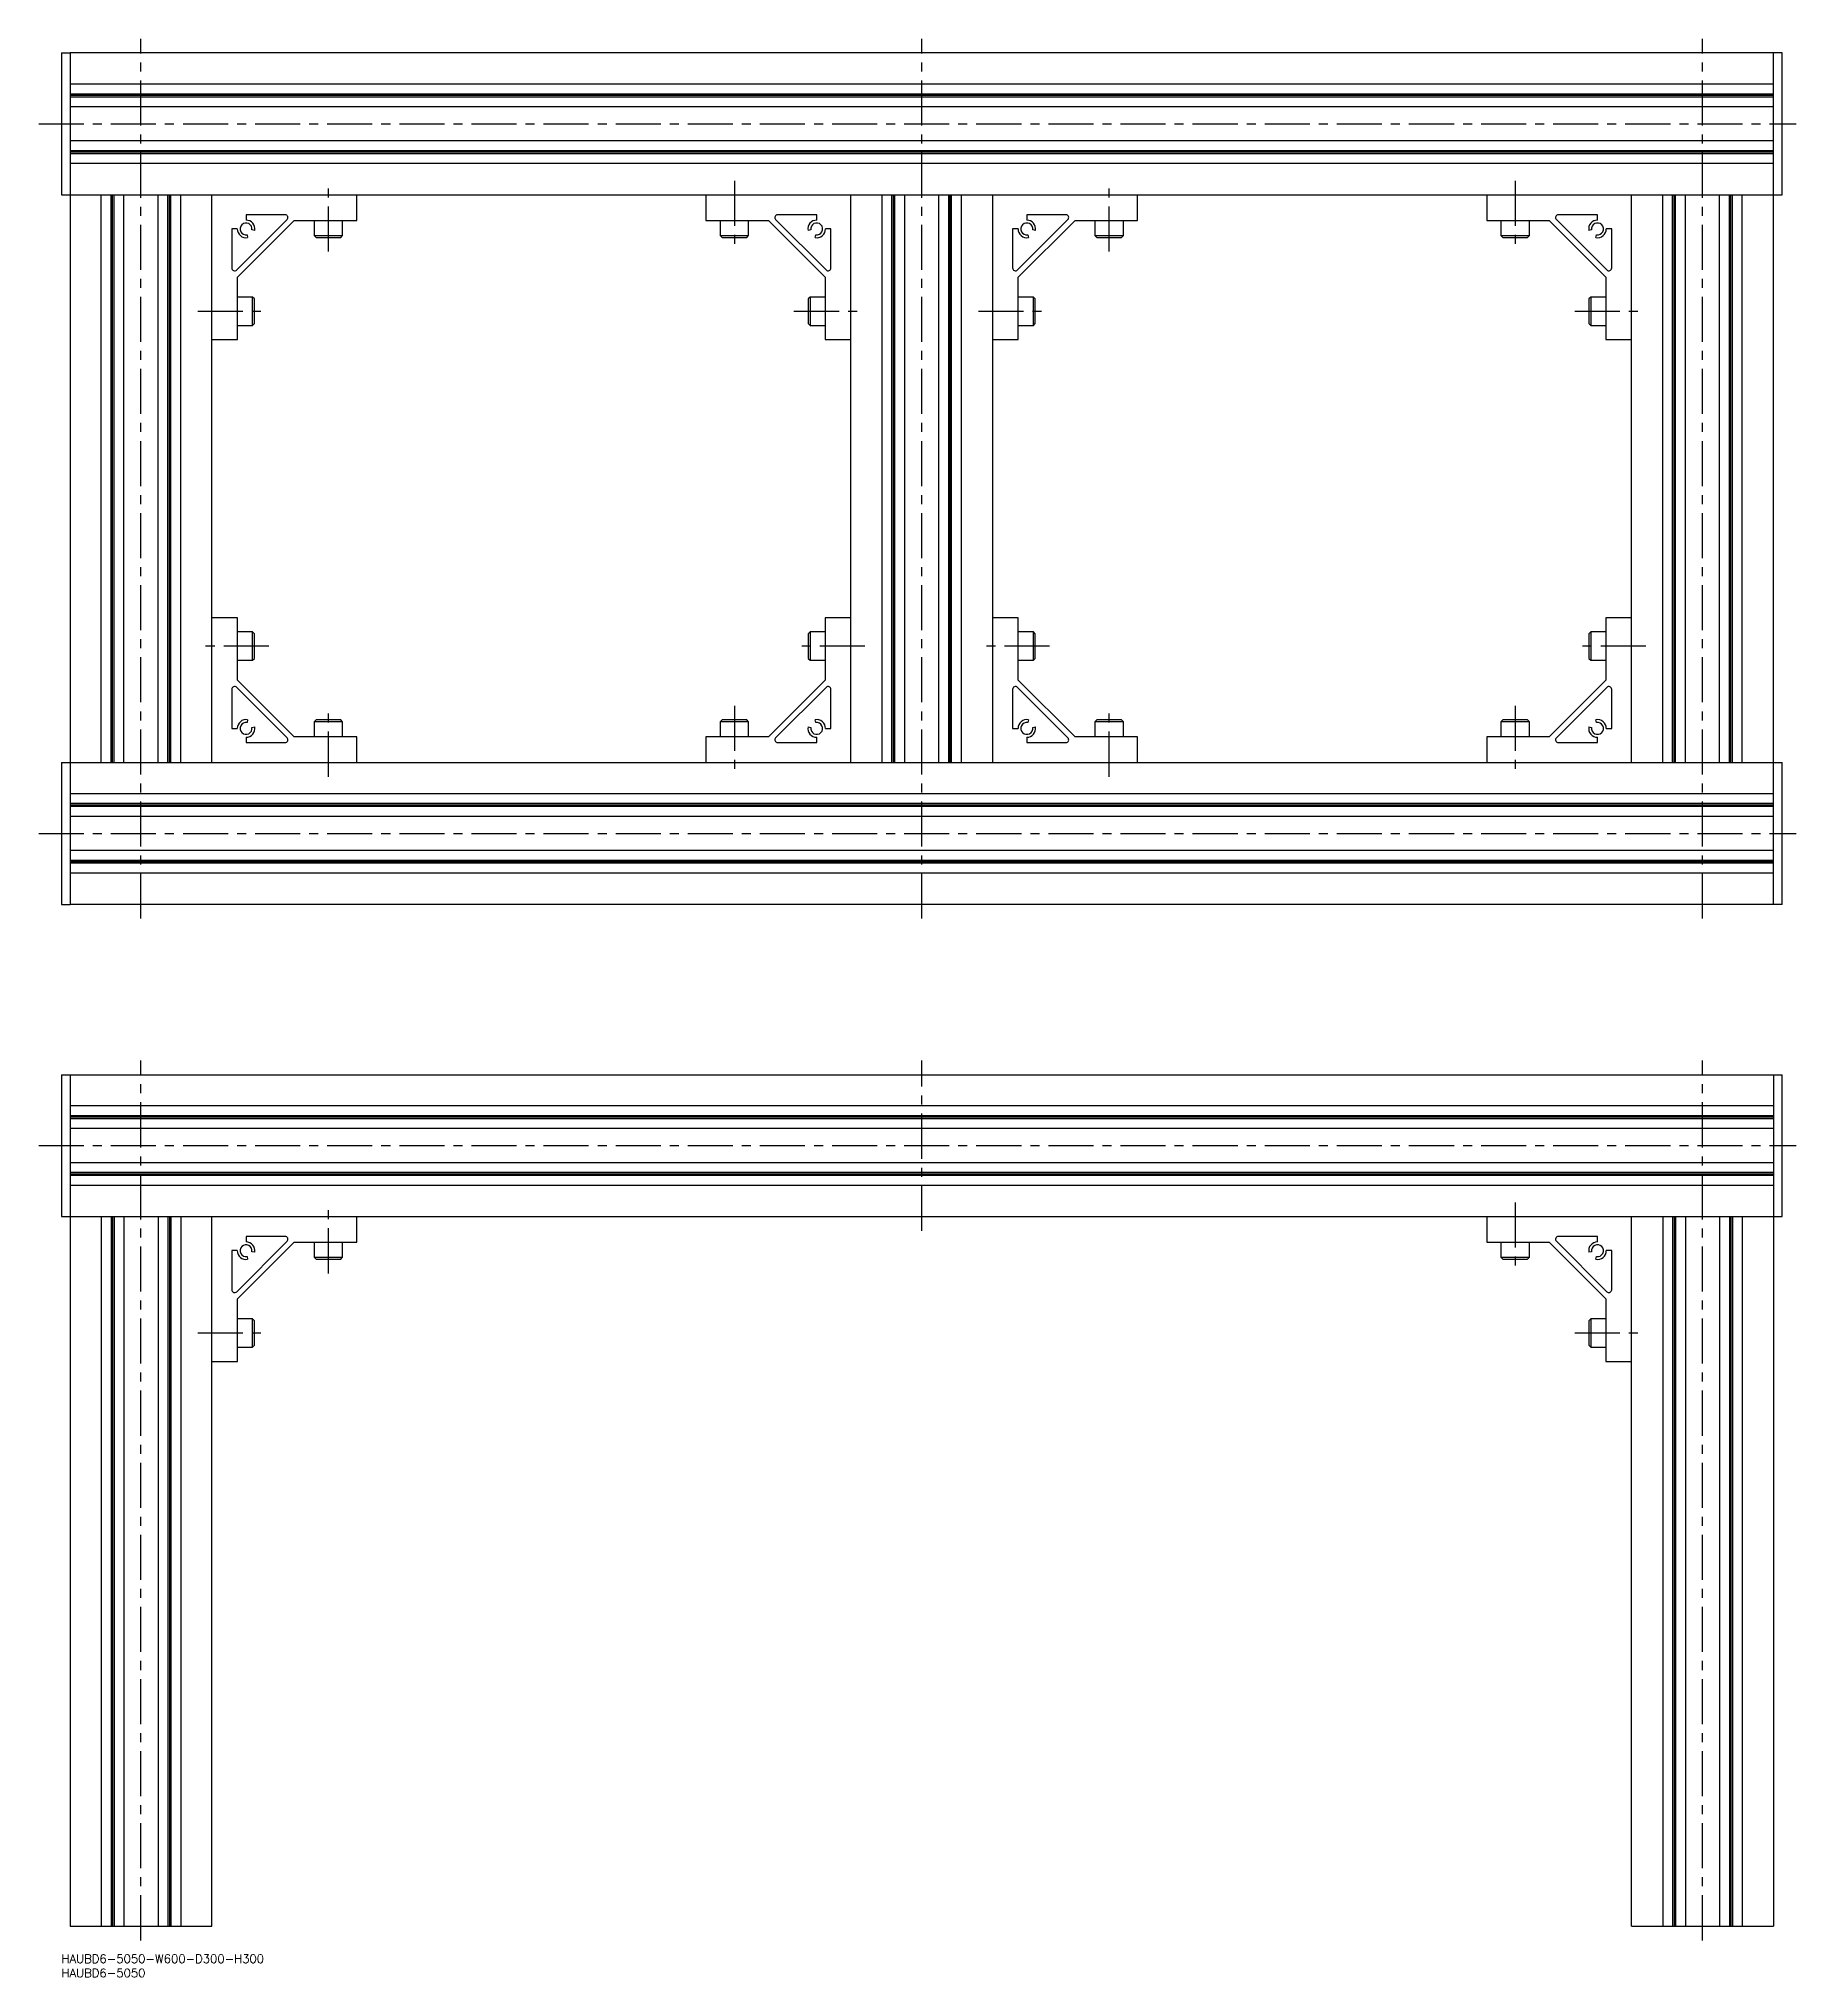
# Model space of a CAD drawing. Extents: x -8 to 1081, y -8 to 675.
# Drawn here: x -8 to 611, y -8 to 675 of the extents above; entities that cross this region are included whole.
import ezdxf

# ---------------------------------------------------------------- set-up
doc = ezdxf.new("R2010")
doc.units = 0
doc.header["$LTSCALE"] = 0.5
doc.linetypes.add('CENTER', pattern=[50.8, 31.75, -6.35, 6.35, -6.35])
for name, color, linetype in [('MSM_CENTER', 1, 'CENTER'), ('MSM_CONTINUOUS', 7, 'CONTINUOUS'), ('MSM_PART_NUMBER', 7, 'CONTINUOUS')]:
    doc.layers.add(name, color=color, linetype=linetype)
doc.styles.get("Standard").update_dxf_attribs({"font": 'txt.shx', "height": 3, "bigfont": 'bigfont.shx'})

# ---------------------------------------------------------------- blocks, each defined once
blk = doc.blocks.new('*U8')
at = {"layer": 'MSM_PART_NUMBER'}
blk.add_text('HAUBD6-5050-W600-D300-H300', height=3, dxfattribs=at).set_placement((0, -3))
blk = doc.blocks.new('*U9')
at = {"layer": 'MSM_PART_NUMBER'}
blk.add_text('HAUBD6-5050', height=3, dxfattribs=at).set_placement((0, -8))

msp = doc.modelspace()

# ---------------------------------------------------------------- linework, layer by layer
at = {"layer": 'MSM_CENTER'}
for p, q in [((28, 365), (28, 675)), ((303, 365), (303, 675)), ((578, 365), (578, 675)), ((-8, 645), (611, 645)), ((94, 600), (94, 625)), ((237, 625), (237, 600)), ((369, 600), (369, 625)), ((512, 625), (512, 600)), ((48, 579), (73, 579)), ((258, 579), (283, 579)), ((323, 579), (348, 579)), ((533, 579), (558, 579)), ((73, 461), (48, 461)), ((283, 461), (258, 461)), ((348, 461), (323, 461)), ((558, 461), (533, 461)), ((94, 415), (94, 440)), ((237, 440), (237, 415)), ((369, 415), (369, 440)), ((512, 440), (512, 415)), ((-8, 395), (611, 395)), ((28, 5), (28, 315)), ((303, 255), (303, 315)), ((578, 5), (578, 315)), ((-8, 285), (611, 285)), ((94, 240), (94, 265)), ((512, 265), (512, 240)), ((48, 219), (73, 219)), ((533, 219), (558, 219))]:
    msp.add_line(p, q, dxfattribs=at)
at = {"layer": 'MSM_CONTINUOUS'}
for p, q in [((0, 670), (3, 670)), ((0, 670), (0, 620)), ((3, 670), (3, 370)), ((606, 670), (3, 670)), ((603, 370), (603, 670)), ((606, 620), (606, 670)), ((603, 659), (3, 659)), ((603, 655.52), (3, 655.52)), ((603, 655), (3, 655)), ((603, 654.48), (3, 654.48)), ((603, 651), (3, 651)), ((603, 639), (3, 639)), ((603, 635.52), (3, 635.52)), ((603, 635), (3, 635)), ((603, 634.48), (3, 634.48)), ((603, 631), (3, 631)), ((0, 620), (606, 620)), ((14, 420), (14, 620)), ((17.48, 420), (17.48, 620)), ((18, 420), (18, 620)), ((18.52, 420), (18.52, 620)), ((22, 420), (22, 620)), ((34, 420), (34, 620)), ((37.48, 420), (37.48, 620)), ((38, 420), (38, 620)), ((38.52, 420), (38.52, 620)), ((42, 420), (42, 620)), ((53, 420), (53, 620)), ((104, 611), (104, 620)), ((227, 620), (227, 611)), ((278, 420), (278, 620)), ((289, 420), (289, 620)), ((292.48, 420), (292.48, 620)), ((293, 420), (293, 620)), ((293.52, 420), (293.52, 620)), ((297, 420), (297, 620)), ((309, 420), (309, 620)), ((312.48, 420), (312.48, 620)), ((313, 420), (313, 620)), ((313.52, 420), (313.52, 620)), ((317, 420), (317, 620)), ((328, 420), (328, 620)), ((379, 611), (379, 620)), ((502, 620), (502, 611)), ((553, 420), (553, 620)), ((564, 420), (564, 620)), ((567.48, 420), (567.48, 620)), ((568, 420), (568, 620)), ((568.52, 420), (568.52, 620)), ((572, 420), (572, 620)), ((584, 420), (584, 620)), ((587.48, 420), (587.48, 620)), ((588, 420), (588, 620)), ((588.52, 420), (588.52, 620)), ((592, 420), (592, 620)), ((60, 608), (60, 594.24)), ((61.9, 608), (60, 608)), ((61.71, 593.54), (79.46, 611.29)), ((62, 591), (82, 611)), ((65, 613), (65, 611.1)), ((78.76, 613), (65, 613)), ((82, 611), (104, 611)), ((89, 611), (89, 605.67)), ((99, 605.67), (99, 611)), ((227, 611), (249, 611)), ((232, 611), (232, 605.67)), ((242, 605.67), (242, 611)), ((249, 611), (269, 591)), ((251.54, 611.29), (269.29, 593.54)), ((266, 613), (252.24, 613)), ((266, 611.1), (266, 613)), ((271, 608), (269.1, 608)), ((271, 594.24), (271, 608)), ((335, 608), (335, 594.24)), ((336.9, 608), (335, 608)), ((336.71, 593.54), (354.46, 611.29)), ((337, 591), (357, 611)), ((340, 613), (340, 611.1)), ((353.76, 613), (340, 613)), ((357, 611), (379, 611)), ((364, 611), (364, 605.67)), ((374, 605.67), (374, 611)), ((502, 611), (524, 611)), ((507, 611), (507, 605.67)), ((517, 605.67), (517, 611)), ((524, 611), (544, 591)), ((526.54, 611.29), (544.29, 593.54)), ((541, 613), (527.24, 613)), ((541, 611.1), (541, 613)), ((546, 608), (544.1, 608)), ((546, 594.24), (546, 608)), ((65.36, 605.93), (65.54, 604.95)), ((68.05, 607.46), (67.07, 607.64)), ((89, 605.67), (89.67, 605)), ((89, 605.67), (99, 605.67)), ((89.67, 605), (98.33, 605)), ((98.33, 605), (99, 605.67)), ((232, 605.67), (232.67, 605)), ((232, 605.67), (242, 605.67)), ((232.67, 605), (241.33, 605)), ((241.33, 605), (242, 605.67)), ((263.93, 607.64), (262.95, 607.46)), ((265.46, 604.95), (265.64, 605.93)), ((340.36, 605.93), (340.54, 604.95)), ((343.05, 607.46), (342.07, 607.64)), ((364, 605.67), (364.67, 605)), ((364, 605.67), (374, 605.67)), ((364.67, 605), (373.33, 605)), ((373.33, 605), (374, 605.67)), ((507, 605.67), (507.67, 605)), ((507, 605.67), (517, 605.67)), ((507.67, 605), (516.33, 605)), ((516.33, 605), (517, 605.67)), ((538.93, 607.64), (537.95, 607.46)), ((540.46, 604.95), (540.64, 605.93)), ((62, 569), (62, 591)), ((269, 591), (269, 569)), ((337, 569), (337, 591)), ((544, 591), (544, 569)), ((67.33, 584), (62, 584)), ((68, 583.33), (67.33, 584)), ((67.33, 574), (67.33, 584)), ((68, 574.67), (68, 583.33)), ((263.67, 584), (263, 583.33)), ((263, 583.33), (263, 574.67)), ((269, 584), (263.67, 584)), ((263.67, 584), (263.67, 574)), ((342.33, 584), (337, 584)), ((343, 583.33), (342.33, 584)), ((342.33, 574), (342.33, 584)), ((343, 574.67), (343, 583.33)), ((538.67, 584), (538, 583.33)), ((538, 583.33), (538, 574.67)), ((544, 584), (538.67, 584)), ((538.67, 584), (538.67, 574)), ((62, 574), (67.33, 574)), ((67.33, 574), (68, 574.67)), ((263, 574.67), (263.67, 574)), ((263.67, 574), (269, 574)), ((337, 574), (342.33, 574)), ((342.33, 574), (343, 574.67)), ((538, 574.67), (538.67, 574)), ((538.67, 574), (544, 574)), ((53, 569), (62, 569)), ((269, 569), (278, 569)), ((328, 569), (337, 569)), ((544, 569), (553, 569)), ((62, 471), (53, 471)), ((62, 449), (62, 471)), ((67.33, 466), (62, 466)), ((68, 465.33), (67.33, 466)), ((67.33, 456), (67.33, 466)), ((68, 456.67), (68, 465.33)), ((263.67, 466), (263, 465.33)), ((263, 465.33), (263, 456.67)), ((269, 466), (263.67, 466)), ((263.67, 466), (263.67, 456)), ((278, 471), (269, 471)), ((269, 471), (269, 449)), ((337, 471), (328, 471)), ((337, 449), (337, 471)), ((342.33, 466), (337, 466)), ((343, 465.33), (342.33, 466)), ((342.33, 456), (342.33, 466)), ((343, 456.67), (343, 465.33)), ((538.67, 466), (538, 465.33)), ((538, 465.33), (538, 456.67)), ((544, 466), (538.67, 466)), ((538.67, 466), (538.67, 456)), ((553, 471), (544, 471)), ((544, 471), (544, 449)), ((62, 456), (67.33, 456)), ((67.33, 456), (68, 456.67)), ((263, 456.67), (263.67, 456)), ((263.67, 456), (269, 456)), ((337, 456), (342.33, 456)), ((342.33, 456), (343, 456.67)), ((538, 456.67), (538.67, 456)), ((538.67, 456), (544, 456)), ((60, 445.76), (60, 432)), ((79.46, 428.71), (61.71, 446.46)), ((82, 429), (62, 449)), ((269, 449), (249, 429)), ((269.29, 446.46), (251.54, 428.71)), ((271, 432), (271, 445.76)), ((335, 445.76), (335, 432)), ((354.46, 428.71), (336.71, 446.46)), ((357, 429), (337, 449)), ((544, 449), (524, 429)), ((544.29, 446.46), (526.54, 428.71)), ((546, 432), (546, 445.76)), ((60, 432), (61.9, 432)), ((65.54, 435.05), (65.36, 434.07)), ((67.07, 432.36), (68.05, 432.54)), ((89.67, 435), (89, 434.33)), ((89, 434.33), (89, 429)), ((99, 434.33), (89, 434.33)), ((98.33, 435), (89.67, 435)), ((99, 434.33), (98.33, 435)), ((99, 429), (99, 434.33)), ((232.67, 435), (232, 434.33)), ((232, 434.33), (232, 429)), ((242, 434.33), (232, 434.33)), ((241.33, 435), (232.67, 435)), ((242, 434.33), (241.33, 435)), ((242, 429), (242, 434.33)), ((262.95, 432.54), (263.93, 432.36)), ((265.64, 434.07), (265.46, 435.05)), ((269.1, 432), (271, 432)), ((335, 432), (336.9, 432)), ((340.54, 435.05), (340.36, 434.07)), ((342.07, 432.36), (343.05, 432.54)), ((364.67, 435), (364, 434.33)), ((364, 434.33), (364, 429)), ((374, 434.33), (364, 434.33)), ((373.33, 435), (364.67, 435)), ((374, 434.33), (373.33, 435)), ((374, 429), (374, 434.33)), ((507.67, 435), (507, 434.33)), ((507, 434.33), (507, 429)), ((517, 434.33), (507, 434.33)), ((516.33, 435), (507.67, 435)), ((517, 434.33), (516.33, 435)), ((517, 429), (517, 434.33)), ((537.95, 432.54), (538.93, 432.36)), ((540.64, 434.07), (540.46, 435.05)), ((544.1, 432), (546, 432)), ((65, 428.9), (65, 427)), ((65, 427), (78.76, 427)), ((104, 429), (82, 429)), ((104, 420), (104, 429)), ((249, 429), (227, 429)), ((227, 429), (227, 420)), ((252.24, 427), (266, 427)), ((266, 427), (266, 428.9)), ((340, 428.9), (340, 427)), ((340, 427), (353.76, 427)), ((379, 429), (357, 429)), ((379, 420), (379, 429)), ((524, 429), (502, 429)), ((502, 429), (502, 420)), ((527.24, 427), (541, 427)), ((541, 427), (541, 428.9)), ((0, 420), (606, 420)), ((0, 420), (0, 370)), ((606, 370), (606, 420)), ((603, 409), (3, 409)), ((603, 405.52), (3, 405.52)), ((603, 405), (3, 405)), ((603, 404.48), (3, 404.48)), ((603, 401), (3, 401)), ((603, 389), (3, 389)), ((603, 385.52), (3, 385.52)), ((603, 385), (3, 385)), ((603, 384.48), (3, 384.48)), ((603, 381), (3, 381)), ((0, 370), (3, 370)), ((606, 370), (3, 370)), ((0, 310), (606, 310)), ((0, 310), (0, 260)), ((3, 310), (3, 260)), ((603, 310), (603, 10)), ((606, 260), (606, 310)), ((603, 299), (3, 299)), ((603, 295.52), (3, 295.52)), ((603, 295), (3, 295)), ((603, 294.48), (3, 294.48)), ((603, 291), (3, 291)), ((603, 279), (3, 279)), ((603, 275.52), (3, 275.52)), ((603, 275), (3, 275)), ((603, 274.48), (3, 274.48)), ((603, 271), (3, 271)), ((0, 260), (606, 260)), ((3, 260), (3, 10)), ((14, 260), (14, 10)), ((17.48, 260), (17.48, 10)), ((18, 260), (18, 10)), ((18.52, 260), (18.52, 10)), ((22, 260), (22, 10)), ((34, 260), (34, 10)), ((37.48, 260), (37.48, 10)), ((38, 260), (38, 10)), ((38.52, 260), (38.52, 10)), ((42, 260), (42, 10)), ((53, 10), (53, 260)), ((104, 251), (104, 260)), ((502, 260), (502, 251)), ((553, 10), (553, 260)), ((564, 260), (564, 10)), ((567.48, 260), (567.48, 10)), ((568, 260), (568, 10)), ((568.52, 260), (568.52, 10)), ((572, 260), (572, 10)), ((584, 260), (584, 10)), ((587.48, 260), (587.48, 10)), ((588, 260), (588, 10)), ((588.52, 260), (588.52, 10)), ((592, 260), (592, 10)), ((65, 253), (65, 251.1)), ((78.76, 253), (65, 253)), ((541, 253), (527.24, 253)), ((541, 251.1), (541, 253)), ((60, 248), (60, 234.24)), ((61.9, 248), (60, 248)), ((61.71, 233.54), (79.46, 251.29)), ((62, 231), (82, 251)), ((65.36, 245.93), (65.54, 244.95)), ((68.05, 247.46), (67.07, 247.64)), ((82, 251), (104, 251)), ((89, 251), (89, 245.67)), ((99, 245.67), (99, 251)), ((502, 251), (524, 251)), ((507, 251), (507, 245.67)), ((517, 245.67), (517, 251)), ((524, 251), (544, 231)), ((526.54, 251.29), (544.29, 233.54)), ((538.93, 247.64), (537.95, 247.46)), ((540.46, 244.95), (540.64, 245.93)), ((546, 248), (544.1, 248)), ((546, 234.24), (546, 248)), ((89, 245.67), (89.67, 245)), ((89, 245.67), (99, 245.67)), ((89.67, 245), (98.33, 245)), ((98.33, 245), (99, 245.67)), ((507, 245.67), (507.67, 245)), ((507, 245.67), (517, 245.67)), ((507.67, 245), (516.33, 245)), ((516.33, 245), (517, 245.67)), ((62, 209), (62, 231)), ((544, 231), (544, 209)), ((67.33, 224), (62, 224)), ((68, 223.33), (67.33, 224)), ((67.33, 214), (67.33, 224)), ((68, 214.67), (68, 223.33)), ((538.67, 224), (538, 223.33)), ((538, 223.33), (538, 214.67)), ((544, 224), (538.67, 224)), ((538.67, 224), (538.67, 214)), ((62, 214), (67.33, 214)), ((67.33, 214), (68, 214.67)), ((538, 214.67), (538.67, 214)), ((538.67, 214), (544, 214)), ((53, 209), (62, 209)), ((544, 209), (553, 209)), ((3, 10), (53, 10)), ((553, 10), (603, 10))]:
    msp.add_line(p, q, dxfattribs=at)
for centre, radius, start, end in [((65, 608), 3.1, 180, 280), ((65, 608), 2.1, 350, 280), ((65, 608), 3.1, 350, 90), ((78.76, 612), 1, 315, 90), ((252.24, 612), 1, 90, 225), ((266, 608), 3.1, 90, 190), ((266, 608), 2.1, 260, 190), ((266, 608), 3.1, 260, 0), ((340, 608), 3.1, 180, 280), ((340, 608), 2.1, 350, 280), ((340, 608), 3.1, 350, 90), ((353.76, 612), 1, 315, 90), ((527.24, 612), 1, 90, 225), ((541, 608), 3.1, 90, 190), ((541, 608), 2.1, 260, 190), ((541, 608), 3.1, 260, 0), ((61, 594.24), 1, 180, 315), ((270, 594.24), 1, 225, 0), ((336, 594.24), 1, 180, 315), ((545, 594.24), 1, 225, 0), ((61, 445.76), 1, 45, 180), ((270, 445.76), 1, 0, 135), ((336, 445.76), 1, 45, 180), ((545, 445.76), 1, 0, 135), ((65, 432), 3.1, 80, 180), ((65, 432), 2.1, 80, 10), ((65, 432), 3.1, 270, 10), ((266, 432), 3.1, 170, 270), ((266, 432), 2.1, 170, 100), ((266, 432), 3.1, 0, 100), ((340, 432), 3.1, 80, 180), ((340, 432), 2.1, 80, 10), ((340, 432), 3.1, 270, 10), ((541, 432), 3.1, 170, 270), ((541, 432), 2.1, 170, 100), ((541, 432), 3.1, 0, 100), ((78.76, 428), 1, 270, 45), ((252.24, 428), 1, 135, 270), ((353.76, 428), 1, 270, 45), ((527.24, 428), 1, 135, 270), ((78.76, 252), 1, 315, 90), ((527.24, 252), 1, 90, 225), ((65, 248), 3.1, 180, 280), ((65, 248), 2.1, 350, 280), ((65, 248), 3.1, 350, 90), ((541, 248), 3.1, 90, 190), ((541, 248), 2.1, 260, 190), ((541, 248), 3.1, 260, 0), ((61, 234.24), 1, 180, 315), ((545, 234.24), 1, 225, 0)]:
    msp.add_arc(centre, radius, start, end, dxfattribs=at)

# ---------------------------------------------------------------- block references
for name in ['*U8', '*U9']:
    msp.add_blockref(name, (0, 0), dxfattribs=at)

doc.saveas('drawing.dxf')
